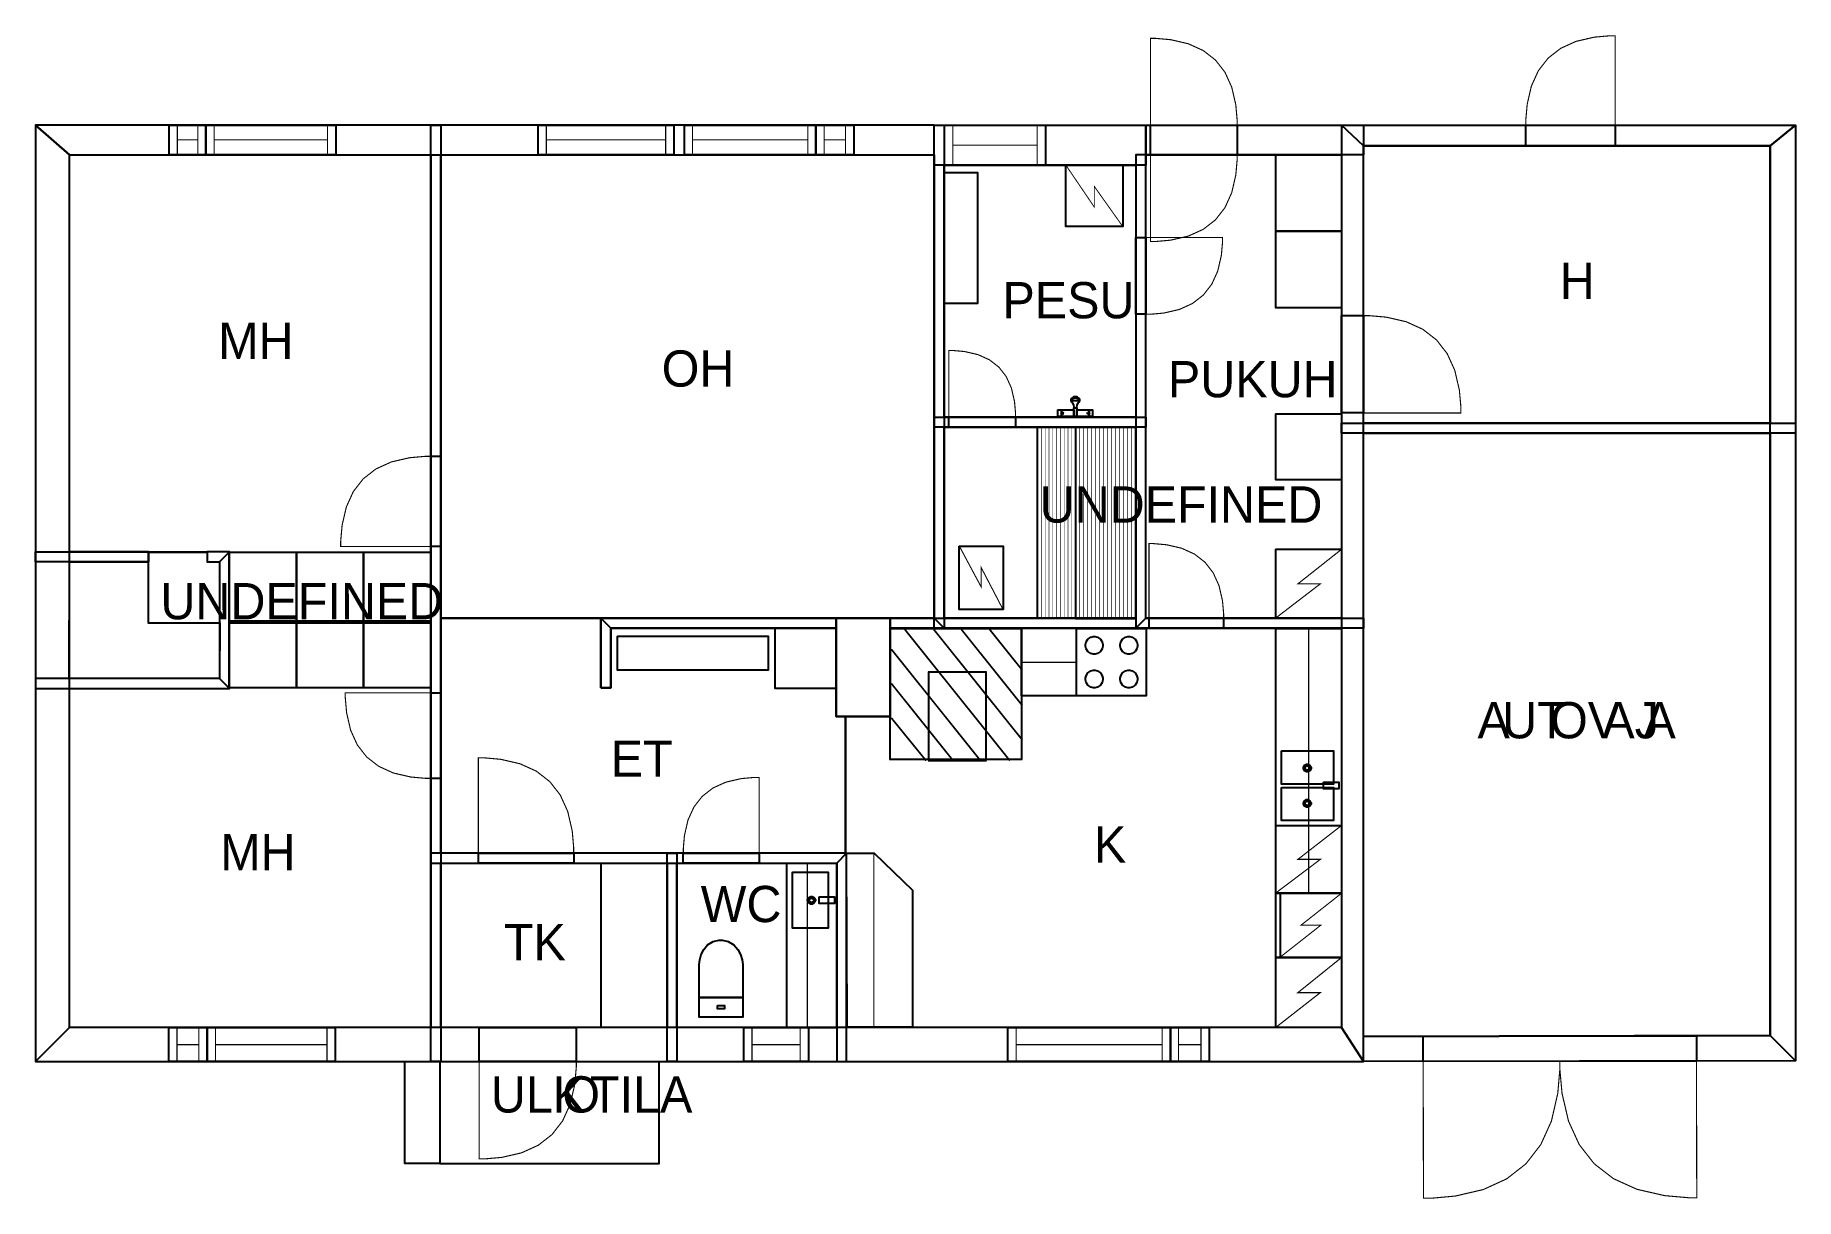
# Model space of a CAD drawing. Extents: x 3 to 19.7, y 0 to 11.
import ezdxf

# ---------------------------------------------------------------- set-up
doc = ezdxf.new("R2010")
doc.units = 0
doc.layers.get('0').update_dxf_attribs({"linetype": 'CONTINUOUS'})

msp = doc.modelspace()

# ---------------------------------------------------------------- texts
at = {"color": 0}
for s, p in [('H', (17.4739, 8.53257)), ('PESU', (12.1895, 8.34835)), ('MH', (4.75265, 7.964)), ('OH', (8.958, 7.70079)), ('PUKUH', (13.7582, 7.59964)), ('UNDEFINED', (12.542, 6.41137)), ('UNDEFINED', (4.20493, 5.49511)), ('A', (16.694, 4.36639)), ('UT', (16.9272, 4.36639)), ('OV', (17.3824, 4.36639)), ('AJ', (17.8776, 4.36639)), ('A', (18.2674, 4.36639)), ('ET', (8.47493, 4.00207)), ('K', (13.0566, 3.1879)), ('MH', (4.77181, 3.11453)), ('WC', (9.32778, 2.62403)), ('TK', (7.46164, 2.26235)), ('ULK', (7.33821, 0.81888)), ('O', (8.01582, 0.81888)), ('TILA', (8.27813, 0.81888))]:
    msp.add_text(s, height=0.34375, dxfattribs=at).set_placement(p)

# ---------------------------------------------------------------- linework, layer by layer
at = {"color": 0}
for points, const_width in [([(17.1519, 10.1802), (17.1519, 10.2298), (17.1651, 10.3788), (17.2049, 10.5508), (17.2711, 10.6963), (17.3637, 10.8154), (17.4828, 10.908), (17.6283, 10.9742), (17.8004, 11.0139), (17.9493, 11.0271), (17.999, 11.0271), (17.999, 10.1802), (17.1519, 10.1802)], 0.01042), ([(14.4147, 10.1802), (14.4147, 10.2284), (14.4019, 10.3729), (14.3633, 10.54), (14.2992, 10.6814), (14.2092, 10.797), (14.0935, 10.8869), (13.9521, 10.9512), (13.7851, 10.9898), (13.6406, 11.0026), (13.5924, 11.0026), (13.5924, 10.1802), (14.4147, 10.1802)], 0.01042), ([(4.28678, 10.1802), (4.63699, 10.1802), (4.63699, 9.89893), (4.28678, 9.89893), (4.28678, 10.1802)], 0.01042), ([(4.28678, 10.1802), (4.63699, 10.1802), (4.63699, 9.89893), (4.28678, 9.89893), (4.28678, 10.1802)], 0.01042), ([(4.63699, 10.1802), (5.86822, 10.1802), (5.86822, 9.89893), (4.63699, 9.89893), (4.63699, 10.1802)], 0.01042), ([(4.63699, 10.1802), (5.86822, 10.1802), (5.86822, 9.89893), (4.63699, 9.89893), (4.63699, 10.1802)], 0.01042), ([(7.78635, 10.1802), (9.07406, 10.1802), (9.07406, 9.89893), (7.78635, 9.89893), (7.78635, 10.1802)], 0.01042), ([(7.78635, 10.1802), (9.07406, 10.1802), (9.07406, 9.89893), (7.78635, 9.89893), (7.78635, 10.1802)], 0.01042), ([(9.17279, 10.1802), (10.4212, 10.1802), (10.4212, 9.89893), (9.17279, 9.89893), (9.17279, 10.1802)], 0.01042), ([(9.17279, 10.1802), (10.4212, 10.1802), (10.4212, 9.89893), (9.17279, 9.89893), (9.17279, 10.1802)], 0.01042), ([(10.4212, 10.1802), (10.7788, 10.1802), (10.7788, 9.89893), (10.4212, 9.89893), (10.4212, 10.1802)], 0.01042), ([(10.4212, 10.1802), (10.7788, 10.1802), (10.7788, 9.89893), (10.4212, 9.89893), (10.4212, 10.1802)], 0.01042), ([(11.6406, 10.1802), (12.5976, 10.1802), (12.5976, 9.8004), (11.6406, 9.8004), (11.6406, 10.1802)], 0.01042), ([(11.6406, 10.1802), (12.5976, 10.1802), (12.5976, 9.8004), (11.6406, 9.8004), (11.6406, 10.1802)], 0.01042), ([(13.5924, 10.1802), (14.4147, 10.1802), (14.4147, 9.89893), (13.5924, 9.89893), (13.5924, 10.1802)], 0.01042), ([(13.5924, 10.1802), (14.4147, 10.1802), (14.4147, 9.89893), (13.5924, 9.89893), (13.5924, 10.1802)], 0.01042), ([(17.1519, 10.1802), (17.999, 10.1802), (17.999, 9.98226), (17.1519, 9.98226), (17.1519, 10.1802)], 0.01042), ([(17.1519, 10.1802), (17.999, 10.1802), (17.999, 9.98226), (17.1519, 9.98226), (17.1519, 10.1802)], 0.01042), ([(11.5422, 10.1802), (3.0204, 10.1802), (3.34332, 9.89893), (11.5422, 9.89893), (11.5422, 10.1802)], 0.00208), ([(3.0204, 10.1802), (3.0204, 1.30132), (3.34332, 1.62424), (3.34332, 9.89893), (3.0204, 10.1802)], 0.00208), ([(6.76888, 10.1802), (6.86263, 10.1802), (6.86263, 1.30132), (6.76888, 1.30132), (6.76888, 10.1802)], 0.00208), ([(11.5422, 10.1802), (13.5474, 10.1802), (13.5474, 9.8004), (11.5422, 9.8004), (11.5422, 10.1802)], 0.00208), ([(11.5422, 5.50526), (11.5422, 10.1802), (11.636, 10.1802), (11.636, 5.41151), (11.5422, 5.50526)], 0.00208), ([(13.5474, 10.1802), (15.6136, 10.1802), (15.6136, 9.89893), (13.5474, 9.89893), (13.5474, 10.1802)], 0.00208), ([(15.4057, 10.1802), (19.709, 10.1802), (19.4694, 9.98226), (15.6136, 9.98226), (15.4057, 10.1802)], 0.00208), ([(15.6136, 1.30132), (15.6136, 9.98226), (15.4057, 10.1802), (15.4057, 1.62424), (15.6136, 1.30132)], 0.00208), ([(19.709, 10.1802), (19.709, 1.3087), (19.4694, 1.5479), (19.4694, 9.98226), (19.709, 10.1802)], 0.00208), ([(13.5474, 5.50526), (13.5474, 9.89893), (13.4537, 9.89893), (13.4537, 5.41151), (13.5474, 5.50526)], 0.00208), ([(14.4147, 9.89893), (14.4147, 9.85075), (14.4019, 9.70622), (14.3633, 9.53917), (14.2992, 9.39779), (14.2092, 9.28217), (14.0935, 9.19222), (13.9521, 9.12799), (13.7851, 9.08942), (13.6406, 9.07656), (13.5924, 9.07656), (13.5924, 9.89893), (14.4147, 9.89893)], 0.01042), ([(14.7807, 9.89899), (14.7807, 9.17393), (15.4057, 9.17393), (15.4057, 9.89899), (14.7807, 9.89899)], 0.01042), ([(11.6374, 9.73112), (11.6374, 8.4879), (11.9539, 8.4879), (11.9539, 9.73112), (11.6374, 9.73112)], 0.01042), ([(12.7912, 9.79958), (13.33, 9.79958), (13.33, 9.21875), (12.7912, 9.21875), (12.7912, 9.79958)], 0.00898), ([(13.4537, 9.11567), (13.5474, 9.11567), (13.5474, 8.38672), (13.4537, 8.38672), (13.4537, 9.11567)], 0.01042), ([(13.4537, 9.11567), (13.5474, 9.11567), (13.5474, 8.38672), (13.4537, 8.38672), (13.4537, 9.11567)], 0.01042), ([(13.5474, 8.38672), (13.5901, 8.38672), (13.7182, 8.39811), (13.8663, 8.43229), (13.9915, 8.48926), (14.094, 8.56901), (14.1739, 8.6715), (14.2308, 8.79676), (14.265, 8.94488), (14.2764, 9.07297), (14.2764, 9.11567), (13.5474, 9.11567), (13.5474, 8.38672)], 0.01042), ([(14.7807, 9.17399), (14.7807, 8.449), (15.4057, 8.449), (15.4057, 9.17399), (14.7807, 9.17399)], 0.01042), ([(15.4057, 8.37369), (15.6136, 8.37369), (15.6136, 7.45101), (15.4057, 7.45101), (15.4057, 8.37369)], 0.01042), ([(15.4057, 8.37369), (15.6136, 8.37369), (15.6136, 7.45101), (15.4057, 7.45101), (15.4057, 8.37369)], 0.01042), ([(15.6136, 8.37369), (15.6676, 8.37369), (15.8299, 8.35932), (16.0174, 8.31608), (16.1758, 8.24397), (16.3057, 8.14307), (16.4065, 8.01329), (16.4786, 7.85471), (16.5219, 7.66732), (16.5364, 7.5051), (16.5364, 7.45101), (15.6136, 7.45101), (15.6136, 8.37369)], 0.01042), ([(12.3135, 7.41129), (12.3135, 7.44835), (12.3036, 7.55951), (12.274, 7.68793), (12.2246, 7.7966), (12.1555, 7.88547), (12.0666, 7.95464), (11.9579, 8.00401), (11.8295, 8.03364), (11.7184, 8.04351), (11.6814, 8.04351), (11.6814, 7.41129), (12.3135, 7.41129)], 0.01042), ([(11.5422, 7.41129), (13.5474, 7.41129), (13.5474, 7.31754), (11.5422, 7.31754), (11.5422, 7.41129)], 0.00208), ([(11.6814, 7.41129), (12.3135, 7.41129), (12.3135, 7.31754), (11.6814, 7.31754), (11.6814, 7.41129)], 0.01042), ([(11.6814, 7.41129), (12.3135, 7.41129), (12.3135, 7.31754), (11.6814, 7.31754), (11.6814, 7.41129)], 0.01042), ([(12.7153, 7.48004), (12.7507, 7.48004), (12.7507, 7.4165), (12.7153, 7.4165), (12.7153, 7.48004)], 0.01042), ([(12.7507, 7.44879), (12.7539, 7.4476), (12.7636, 7.44374), (12.7663, 7.44254), (12.7663, 7.44254), (12.7663, 7.44401), (12.7663, 7.44829), (12.7663, 7.45258), (12.7663, 7.454), (12.7663, 7.454), (12.7639, 7.45335), (12.754, 7.44997), (12.7507, 7.44879)], 0.01042), ([(12.7497, 7.48004), (12.8664, 7.48004), (12.8664, 7.4165), (12.7497, 7.4165), (12.7497, 7.48004)], 0.01042), ([(12.8945, 7.4165), (12.8664, 7.4165), (12.8664, 7.49983), (12.8734, 7.49983), (12.8892, 7.49983), (12.8945, 7.49983), (12.8945, 7.479), (12.8945, 7.43212), (12.8945, 7.4165)], 0.01042), ([(12.8945, 7.48004), (13.0111, 7.48004), (13.0111, 7.4165), (12.8945, 7.4165), (12.8945, 7.48004)], 0.01042), ([(13.0111, 7.44879), (13.0079, 7.4476), (12.9982, 7.44374), (12.9955, 7.44254), (12.9955, 7.44254), (12.9955, 7.44401), (12.9955, 7.44829), (12.9955, 7.45258), (12.9955, 7.454), (12.9955, 7.454), (12.9978, 7.45335), (13.0078, 7.44997), (13.0111, 7.44879)], 0.01042), ([(13.0111, 7.48004), (13.0445, 7.48004), (13.0445, 7.4165), (13.0111, 7.4165), (13.0111, 7.48004)], 0.01042), ([(14.7801, 7.44314), (14.7801, 6.81814), (15.4051, 6.81814), (15.4051, 7.44314), (14.7801, 7.44314)], 0.01042), ([(15.4057, 7.35286), (19.709, 7.35286), (19.709, 7.25911), (15.4057, 7.25911), (15.4057, 7.35286)], 0.00208), ([(12.5221, 7.31754), (12.5221, 5.50168), (12.8833, 5.50168), (12.8833, 7.31754), (12.5221, 7.31754)], 0.01042), ([(12.8839, 7.31754), (12.8839, 5.50054), (13.4523, 5.50054), (13.4523, 7.31754), (12.8839, 7.31754)], 0.01042), ([(6.76888, 7.04025), (6.71875, 7.04025), (6.56853, 7.02692), (6.39497, 6.98687), (6.24804, 6.92014), (6.12788, 6.82667), (6.0344, 6.70649), (5.96767, 6.55963), (5.92763, 6.38601), (5.91428, 6.23579), (5.91428, 6.18571), (6.76888, 6.18571), (6.76888, 7.04025)], 0.01042), ([(6.76888, 7.04025), (6.86263, 7.04025), (6.86263, 6.18571), (6.76888, 6.18571), (6.76888, 7.04025)], 0.01042), ([(6.76888, 7.04025), (6.86263, 7.04025), (6.86263, 6.18571), (6.76888, 6.18571), (6.76888, 7.04025)], 0.01042), ([(11.7799, 6.18924), (11.7799, 5.58637), (12.1955, 5.58637), (12.1955, 6.18924), (11.7799, 6.18924)], 0.01005), ([(14.2867, 5.50526), (14.2867, 5.54676), (14.2756, 5.67111), (14.2425, 5.81478), (14.1872, 5.93636), (14.1099, 6.03586), (14.0103, 6.11322), (13.8887, 6.16851), (13.7451, 6.20167), (13.6207, 6.21268), (13.5793, 6.21268), (13.5793, 5.50526), (14.2867, 5.50526)], 0.01042), ([(3.0204, 6.13363), (4.09136, 6.13363), (4.09136, 6.03988), (3.0204, 6.03988), (3.0204, 6.13363)], 0.00208), ([(3.34136, 6.03787), (4.08751, 6.03982), (4.08751, 5.46067), (4.76671, 5.46067), (4.7646, 4.93317), (3.33974, 4.93317), (3.34136, 6.03787)], 0.01042), ([(4.85835, 6.13363), (4.64665, 6.13363), (4.64665, 6.03988), (4.7646, 6.03988), (4.85835, 6.13363)], 0.00208), ([(4.85835, 4.83946), (4.85835, 6.13363), (4.7646, 6.03988), (4.7646, 4.93321), (4.85835, 4.83946)], 0.00208), ([(4.85829, 6.12993), (5.49507, 6.12993), (5.49507, 5.46397), (4.85829, 5.46397), (4.85829, 6.12993)], 0.01042), ([(5.49511, 6.12993), (6.13189, 6.12993), (6.13189, 5.46397), (5.49511, 5.46397), (5.49511, 6.12993)], 0.01042), ([(6.13189, 6.12993), (6.76867, 6.12993), (6.76867, 5.46397), (6.13189, 5.46397), (6.13189, 6.12993)], 0.01042), ([(14.7801, 6.15881), (14.7801, 5.50521), (15.4051, 5.50521), (15.4051, 6.15881), (14.7801, 6.15881)], 0.01089), ([(13.5793, 5.50526), (14.2867, 5.50526), (14.2867, 5.41151), (13.5793, 5.41151), (13.5793, 5.50526)], 0.01042), ([(13.5793, 5.50526), (14.2867, 5.50526), (14.2867, 5.41151), (13.5793, 5.41151), (13.5793, 5.50526)], 0.01042), ([(4.85829, 5.46203), (5.49507, 5.46203), (5.49507, 4.84478), (4.85829, 4.84478), (4.85829, 5.46203)], 0.01042), ([(5.49511, 5.46203), (6.13189, 5.46203), (6.13189, 4.84478), (5.49511, 4.84478), (5.49511, 5.46203)], 0.01042), ([(6.13189, 5.46203), (6.76867, 5.46203), (6.76867, 4.84478), (6.13189, 4.84478), (6.13189, 5.46203)], 0.01042), ([(8.38157, 5.50526), (10.6139, 5.50526), (10.6139, 5.41151), (8.47532, 5.41151), (8.38157, 5.50526)], 0.00208), ([(8.38157, 4.84674), (8.38157, 5.50526), (8.47532, 5.41151), (8.47532, 4.84674), (8.38157, 4.84674)], 0.00208), ([(10.0339, 5.41097), (10.6139, 5.41097), (10.6139, 4.83806), (10.0339, 4.83806), (10.0339, 5.41097)], 0.01042), ([(10.6139, 5.50526), (11.125, 5.50526), (11.125, 4.57362), (10.6139, 4.57362), (10.6139, 5.50526)], 0.00208), ([(11.1251, 5.40924), (12.3701, 5.40924), (12.3701, 4.16536), (11.1251, 4.16536), (11.1251, 5.40924)], 0.0166), ([(11.125, 5.50526), (11.5422, 5.50526), (11.636, 5.41151), (11.125, 5.41151), (11.125, 5.50526)], 0.00208), ([(11.5422, 5.50526), (13.4537, 5.50526), (13.4537, 5.41151), (11.5422, 5.41151), (11.5422, 5.50526)], 0.00208), ([(12.37, 5.41064), (13.553, 5.41064), (13.553, 4.76828), (12.37, 4.76828), (12.37, 5.41064)], 0.01042), ([(12.37, 5.41064), (12.8937, 5.41064), (12.8937, 5.08703), (12.37, 5.08703), (12.37, 5.41064)], 0.01042), ([(12.8921, 5.40913), (13.5519, 5.40913), (13.5519, 4.7685), (12.8921, 4.7685), (12.8921, 5.40913)], 0.01042), ([(13.5474, 5.50526), (15.6136, 5.50526), (15.6136, 5.41151), (13.4537, 5.41151), (13.5474, 5.50526)], 0.00208), ([(14.7807, 5.40858), (14.7807, 2.89887), (15.4057, 2.89887), (15.4057, 5.40858), (14.7807, 5.40858)], 0.01042), ([(15.0932, 5.41146), (15.0932, 2.89681), (15.4057, 2.89681), (15.4057, 5.41146), (15.0932, 5.41146)], 0.01042), ([(8.53976, 5.3349), (9.96744, 5.3349), (9.96744, 5.01303), (8.53976, 5.01303), (8.53976, 5.3349)], 0.01042), ([(13.1423, 5.2475), (13.1423, 5.23942), (13.1357, 5.21506), (13.1179, 5.18858), (13.0914, 5.17074), (13.0671, 5.16417), (13.059, 5.16417), (13.0508, 5.16417), (13.0265, 5.17074), (13.0001, 5.18858), (12.9822, 5.21506), (12.9756, 5.23942), (12.9756, 5.2475), (12.9756, 5.25564), (12.9822, 5.27994), (13.0001, 5.30643), (13.0265, 5.32433), (13.0508, 5.33083), (13.059, 5.33083), (13.0671, 5.33083), (13.0914, 5.32433), (13.1179, 5.30643), (13.1357, 5.27994), (13.1423, 5.25564), (13.1423, 5.2475)], 0.01042), ([(13.4709, 5.2475), (13.4709, 5.23942), (13.4643, 5.21506), (13.4465, 5.18858), (13.42, 5.17074), (13.3956, 5.16417), (13.3875, 5.16417), (13.3794, 5.16417), (13.3551, 5.17074), (13.3286, 5.18858), (13.3107, 5.21506), (13.3042, 5.23942), (13.3042, 5.2475), (13.3042, 5.25564), (13.3107, 5.27994), (13.3286, 5.30643), (13.3551, 5.32433), (13.3794, 5.33083), (13.3875, 5.33083), (13.3956, 5.33083), (13.42, 5.32433), (13.4465, 5.30643), (13.4643, 5.27994), (13.4709, 5.25564), (13.4709, 5.2475)], 0.01042), ([(13.1423, 4.92817), (13.1423, 4.92008), (13.1357, 4.89578), (13.1179, 4.86925), (13.0914, 4.8514), (13.0671, 4.84483), (13.059, 4.84483), (13.0508, 4.84483), (13.0265, 4.8514), (13.0001, 4.86925), (12.9822, 4.89578), (12.9756, 4.92008), (12.9756, 4.92817), (12.9756, 4.93631), (12.9822, 4.96061), (13.0001, 4.98708), (13.0265, 5.00499), (13.0508, 5.0115), (13.059, 5.0115), (13.0671, 5.0115), (13.0914, 5.00499), (13.1179, 4.98708), (13.1357, 4.96061), (13.1423, 4.93631), (13.1423, 4.92817)], 0.01042), ([(13.4709, 4.92817), (13.4709, 4.92008), (13.4643, 4.89578), (13.4465, 4.86925), (13.42, 4.8514), (13.3956, 4.84483), (13.3875, 4.84483), (13.3794, 4.84483), (13.3551, 4.8514), (13.3286, 4.86925), (13.3107, 4.89578), (13.3042, 4.92008), (13.3042, 4.92817), (13.3042, 4.93631), (13.3107, 4.96061), (13.3286, 4.98708), (13.3551, 5.00499), (13.3794, 5.0115), (13.3875, 5.0115), (13.3956, 5.0115), (13.42, 5.00499), (13.4465, 4.98708), (13.4643, 4.96061), (13.4709, 4.93631), (13.4709, 4.92817)], 0.01042), ([(3.0204, 4.83946), (4.85835, 4.83946), (4.7646, 4.93321), (3.0204, 4.93321), (3.0204, 4.83946)], 0.00208), ([(11.4911, 4.99625), (12.0318, 4.99625), (12.0318, 4.155), (11.4911, 4.155), (11.4911, 4.99625)], 0.0166), ([(6.76888, 3.98714), (6.72131, 3.98714), (6.57872, 3.99983), (6.41401, 4.03787), (6.27458, 4.10124), (6.16054, 4.18994), (6.07183, 4.30399), (6.00846, 4.44336), (5.97043, 4.60813), (5.95779, 4.75071), (5.95779, 4.79818), (6.76888, 4.79818), (6.76888, 3.98714)], 0.01042), ([(6.76888, 4.79829), (6.86263, 4.79829), (6.86263, 3.98714), (6.76888, 3.98714), (6.76888, 4.79829)], 0.01042), ([(6.76888, 4.79829), (6.86263, 4.79829), (6.86263, 3.98714), (6.76888, 3.98714), (6.76888, 4.79829)], 0.01042), ([(8.12375, 3.27767), (8.12375, 3.33068), (8.1096, 3.48958), (8.06722, 3.67329), (7.99658, 3.82867), (7.89768, 3.95583), (7.77051, 4.05474), (7.61513, 4.12538), (7.43147, 4.16775), (7.27251, 4.18186), (7.21957, 4.18186), (7.21957, 3.27767), (8.12375, 3.27767)], 0.01042), ([(14.8361, 4.24724), (14.8361, 3.93349), (15.3289, 3.93349), (15.3289, 4.24724), (14.8361, 4.24724)], 0.01042), ([(15.0793, 4.04893), (15.0728, 4.04893), (15.0535, 4.05963), (15.0428, 4.079), (15.0428, 4.08539), (15.0428, 4.09185), (15.0535, 4.11122), (15.0728, 4.12185), (15.0793, 4.12185), (15.0857, 4.12185), (15.105, 4.11122), (15.1157, 4.09185), (15.1157, 4.08539), (15.1157, 4.079), (15.105, 4.05963), (15.0857, 4.04893), (15.0793, 4.04893)], 0.00833), ([(15.0793, 4.06456), (15.0756, 4.06456), (15.0644, 4.07069), (15.0585, 4.08176), (15.0585, 4.08539), (15.0585, 4.08908), (15.0644, 4.10015), (15.0756, 4.10622), (15.0793, 4.10622), (15.0829, 4.10622), (15.094, 4.10015), (15.1001, 4.08908), (15.1001, 4.08539), (15.1001, 4.08176), (15.094, 4.07069), (15.0829, 4.06456), (15.0793, 4.06456)], 0.00833), ([(9.16282, 3.27767), (9.16282, 3.31982), (9.17399, 3.44613), (9.20768, 3.59207), (9.26383, 3.71556), (9.34244, 3.81662), (9.44347, 3.89518), (9.56694, 3.95133), (9.71294, 3.98503), (9.83925, 3.99621), (9.88135, 3.99621), (9.88135, 3.27767), (9.16282, 3.27767)], 0.01042), ([(14.835, 3.90033), (14.835, 3.58649), (15.3279, 3.58649), (15.3279, 3.90033), (14.835, 3.90033)], 0.01042), ([(15.2329, 3.94993), (15.2329, 3.88743), (15.3788, 3.88743), (15.3788, 3.94993), (15.2329, 3.94993)], 0.01042), ([(15.0793, 3.71306), (15.0728, 3.71306), (15.0535, 3.72374), (15.0428, 3.74311), (15.0428, 3.74951), (15.0428, 3.75597), (15.0535, 3.77533), (15.0728, 3.78597), (15.0793, 3.78597), (15.0857, 3.78597), (15.105, 3.77533), (15.1157, 3.75597), (15.1157, 3.74951), (15.1157, 3.74311), (15.105, 3.72374), (15.0857, 3.71306), (15.0793, 3.71306)], 0.00833), ([(15.0793, 3.72868), (15.0756, 3.72868), (15.0644, 3.73481), (15.0585, 3.74588), (15.0585, 3.74951), (15.0585, 3.75319), (15.0644, 3.76426), (15.0756, 3.77035), (15.0793, 3.77035), (15.0829, 3.77035), (15.094, 3.76426), (15.1001, 3.75319), (15.1001, 3.74951), (15.1001, 3.74588), (15.094, 3.73481), (15.0829, 3.72868), (15.0793, 3.72868)], 0.00833), ([(14.7807, 3.54139), (14.7807, 2.89882), (15.4057, 2.89882), (15.4057, 3.54139), (14.7807, 3.54139)], 0.01071), ([(6.76888, 3.18392), (10.6182, 3.18392), (10.712, 3.27767), (6.76888, 3.27767), (6.76888, 3.18392)], 0.00208), ([(7.21957, 3.27767), (8.12375, 3.27767), (8.12375, 3.18392), (7.21957, 3.18392), (7.21957, 3.27767)], 0.01042), ([(7.21957, 3.27767), (8.12375, 3.27767), (8.12375, 3.18392), (7.21957, 3.18392), (7.21957, 3.27767)], 0.01042), ([(8.38292, 3.18294), (8.38292, 1.62418), (9.00792, 1.62418), (9.00792, 3.18294), (8.38292, 3.18294)], 0.01042), ([(9.00906, 3.27767), (9.10281, 3.27767), (9.10281, 1.30132), (9.00906, 1.30132), (9.00906, 3.27767)], 0.00208), ([(9.16282, 3.27767), (9.88135, 3.27767), (9.88135, 3.18392), (9.16282, 3.18392), (9.16282, 3.27767)], 0.01042), ([(9.16282, 3.27767), (9.88135, 3.27767), (9.88135, 3.18392), (9.16282, 3.18392), (9.16282, 3.27767)], 0.01042), ([(10.1461, 3.18397), (10.1461, 1.62272), (10.6168, 1.62272), (10.6168, 3.18397), (10.1461, 3.18397)], 0.01042), ([(10.3388, 3.18397), (10.3388, 1.6225), (10.6165, 1.6225), (10.6165, 3.18397), (10.3388, 3.18397)], 0.01042), ([(10.6182, 3.18392), (10.6182, 1.30132), (10.712, 1.30132), (10.712, 3.27767), (10.6182, 3.18392)], 0.00208), ([(10.712, 3.27772), (10.9721, 3.27772), (11.3358, 2.92606), (11.3358, 1.6275), (10.7171, 1.6275), (10.712, 3.27772)], 0.01042), ([(10.7137, 3.27772), (10.7137, 1.62825), (10.9699, 1.62825), (10.9699, 3.27772), (10.7137, 3.27772)], 0.01042), ([(10.1971, 3.09674), (10.1971, 2.56619), (10.5373, 2.56619), (10.5373, 3.09674), (10.1971, 3.09674)], 0.01042), ([(10.3785, 2.79497), (10.3721, 2.79497), (10.3527, 2.80567), (10.3421, 2.82503), (10.3421, 2.83143), (10.3421, 2.83789), (10.3527, 2.85726), (10.3721, 2.86789), (10.3785, 2.86789), (10.3849, 2.86789), (10.4043, 2.85726), (10.415, 2.83789), (10.415, 2.83143), (10.415, 2.82503), (10.4043, 2.80567), (10.3849, 2.79497), (10.3785, 2.79497)], 0.00833), ([(10.3785, 2.8106), (10.3748, 2.8106), (10.3638, 2.81674), (10.3577, 2.82781), (10.3577, 2.83143), (10.3577, 2.83512), (10.3638, 2.84619), (10.3748, 2.85226), (10.3785, 2.85226), (10.3822, 2.85226), (10.3932, 2.84619), (10.3994, 2.83512), (10.3994, 2.83143), (10.3994, 2.82781), (10.3932, 2.81674), (10.3822, 2.8106), (10.3785, 2.8106)], 0.00833), ([(10.4522, 2.86328), (10.4522, 2.80078), (10.598, 2.80078), (10.598, 2.86328), (10.4522, 2.86328)], 0.01042), ([(14.7807, 2.89887), (14.7807, 2.28933), (15.4057, 2.28933), (15.4057, 2.89887), (14.7807, 2.89887)], 0.01016), ([(14.7807, 2.89887), (14.7807, 2.28933), (14.8224, 2.28933), (14.8224, 2.89887), (14.7807, 2.89887)], 0.01016), ([(9.31218, 2.17893), (9.31218, 2.17893), (9.31207, 2.19069), (9.31369, 2.22168), (9.31982, 2.26551), (9.33322, 2.31575), (9.35678, 2.366), (9.39324, 2.40983), (9.44542, 2.44081), (9.49849, 2.45253), (9.51617, 2.45253), (9.53444, 2.45253), (9.58931, 2.44081), (9.64333, 2.40983), (9.68115, 2.366), (9.70562, 2.31575), (9.71962, 2.26551), (9.72601, 2.22168), (9.72775, 2.19069), (9.72771, 2.17893), (9.72771, 2.17893), (9.72874, 1.91064), (9.31218, 1.91064), (9.31218, 2.17893)], 0.01042), ([(14.7804, 2.28933), (14.7804, 1.62418), (15.4054, 1.62418), (15.4054, 2.28933), (14.7804, 2.28933)], 0.01109), ([(9.31218, 1.91064), (9.72868, 1.91064), (9.72868, 1.72336), (9.31218, 1.72336), (9.31218, 1.91064)], 0.01042), ([(9.48731, 1.83279), (9.55354, 1.83279), (9.55354, 1.80122), (9.48731, 1.80122), (9.48731, 1.83279)], 0.01042), ([(3.0204, 1.30132), (15.6136, 1.30132), (15.4057, 1.62424), (3.34332, 1.62424), (3.0204, 1.30132)], 0.00208), ([(4.28407, 1.62424), (4.64789, 1.62424), (4.64789, 1.30132), (4.28407, 1.30132), (4.28407, 1.62424)], 0.01042), ([(4.28407, 1.62424), (4.64789, 1.62424), (4.64789, 1.30132), (4.28407, 1.30132), (4.28407, 1.62424)], 0.01042), ([(4.64789, 1.62424), (5.8629, 1.62424), (5.8629, 1.30132), (4.64789, 1.30132), (4.64789, 1.62424)], 0.01042), ([(4.64789, 1.62424), (5.8629, 1.62424), (5.8629, 1.30132), (4.64789, 1.30132), (4.64789, 1.62424)], 0.01042), ([(7.22646, 1.62424), (8.14822, 1.62424), (8.14822, 1.30132), (7.22646, 1.30132), (7.22646, 1.62424)], 0.01042), ([(7.22646, 1.62424), (8.14822, 1.62424), (8.14822, 1.30132), (7.22646, 1.30132), (7.22646, 1.62424)], 0.01042), ([(9.73654, 1.62424), (10.3501, 1.62424), (10.3501, 1.30132), (9.73654, 1.30132), (9.73654, 1.62424)], 0.01042), ([(9.73654, 1.62424), (10.3501, 1.62424), (10.3501, 1.30132), (9.73654, 1.30132), (9.73654, 1.62424)], 0.01042), ([(12.2404, 1.62424), (13.7815, 1.62424), (13.7815, 1.30132), (12.2404, 1.30132), (12.2404, 1.62424)], 0.01042), ([(12.2404, 1.62424), (13.7815, 1.62424), (13.7815, 1.30132), (12.2404, 1.30132), (12.2404, 1.62424)], 0.01042), ([(13.7815, 1.62424), (14.1503, 1.62424), (14.1503, 1.30132), (13.7815, 1.30132), (13.7815, 1.62424)], 0.01042), ([(13.7815, 1.62424), (14.1503, 1.62424), (14.1503, 1.30132), (13.7815, 1.30132), (13.7815, 1.62424)], 0.01042), ([(19.709, 1.3087), (15.6136, 1.30132), (15.6132, 1.5409), (19.4694, 1.5479), (19.709, 1.3087)], 0.00208), ([(18.7704, 1.30707), (16.1789, 1.30225), (16.1785, 1.54183), (18.77, 1.54665), (18.7704, 1.30707)], 0.01042), ([(18.7704, 1.30707), (16.1789, 1.30225), (16.1785, 1.54183), (18.77, 1.54665), (18.7704, 1.30707)], 0.01042), ([(6.52251, 1.30132), (6.85585, 1.30132), (6.85585, 0.33653), (6.52251, 0.33653), (6.52251, 1.30132)], 0.00208), ([(6.85585, 1.30132), (6.85585, 0.33653), (8.93446, 0.33653), (8.93446, 1.29915), (6.85585, 1.30132)], 0.00208), ([(8.14822, 1.30132), (8.14822, 1.24734), (8.13379, 1.08529), (8.0906, 0.898), (8.01856, 0.73958), (7.91775, 0.60992), (7.78808, 0.50911), (7.62967, 0.43707), (7.44239, 0.39388), (7.28033, 0.37945), (7.22635, 0.37945), (7.22635, 1.30132), (8.14822, 1.30132)], 0.01042), ([(17.4747, 1.30463), (17.4747, 1.22873), (17.455, 1.00092), (17.3947, 0.73763), (17.2939, 0.51476), (17.1525, 0.33225), (16.9706, 0.19021), (16.7481, 0.0886), (16.4849, 0.02734), (16.2572, 0.00667), (16.1813, 0.00651), (16.1789, 1.30225), (17.4747, 1.30463)], 0.01042), ([(17.4747, 1.30463), (17.4747, 1.22873), (17.4954, 1.00103), (17.5567, 0.7379), (17.6583, 0.51541), (17.8004, 0.33344), (17.9829, 0.19206), (18.2057, 0.09125), (18.469, 0.03098), (18.6968, 0.01112), (18.7728, 0.01123), (18.7704, 1.30697), (17.4747, 1.30463)], 0.01042)]:
    msp.add_lwpolyline(points, close=True, dxfattribs=dict(at, const_width=const_width))
for points, const_width in [([(4.36486, 10.1802), (4.36486, 9.89899)], 0.01042), ([(4.55886, 10.1802), (4.55886, 9.89899)], 0.01042), ([(4.71511, 10.1802), (4.71511, 9.89899)], 0.01042), ([(5.79015, 10.1802), (5.79015, 9.89899)], 0.01042), ([(7.86442, 10.1802), (7.86442, 9.89899)], 0.01042), ([(8.99599, 10.1802), (8.99599, 9.89899)], 0.01042), ([(9.25092, 10.1802), (9.25092, 9.89899)], 0.01042), ([(10.343, 10.1802), (10.343, 9.89899)], 0.01042), ([(10.4993, 10.1802), (10.4993, 9.89899)], 0.01042), ([(10.7006, 10.1802), (10.7006, 9.89899)], 0.01042), ([(11.7188, 10.1802), (11.7188, 9.80035)], 0.01042), ([(12.5195, 10.1802), (12.5195, 9.80035)], 0.01042), ([(4.55886, 10.0396), (4.36486, 10.0396)], 0.01042), ([(5.79015, 10.0396), (4.71511, 10.0396)], 0.01042), ([(8.99599, 10.0396), (7.86442, 10.0396)], 0.01042), ([(10.343, 10.0396), (9.25092, 10.0396)], 0.01042), ([(10.7006, 10.0396), (10.4993, 10.0396)], 0.01042), ([(12.5195, 9.99029), (11.7188, 9.99029)], 0.01042), ([(12.7912, 9.79958), (13.0606, 9.40272), (13.0606, 9.59825), (13.33, 9.21875)], 0.00898), ([(12.8155, 9.22461), (13.3057, 9.22461)], 0.00898), ([(12.8945, 7.49983), (12.8945, 7.50618), (12.8981, 7.52513), (12.908, 7.54753), (12.9111, 7.55192), (12.9122, 7.5535), (12.9223, 7.56808), (12.9226, 7.56961), (12.9231, 7.57249), (12.9189, 7.58903), (12.9022, 7.60189), (12.8965, 7.60292), (12.8952, 7.60319), (12.8837, 7.604), (12.8799, 7.604), (12.8809, 7.604), (12.8767, 7.604), (12.8656, 7.60319), (12.8643, 7.60292), (12.8585, 7.60189), (12.8418, 7.58903), (12.8377, 7.57249), (12.8382, 7.56961), (12.8384, 7.56808), (12.8486, 7.5535), (12.8497, 7.55192), (12.8528, 7.54753), (12.8627, 7.52513), (12.8664, 7.50618), (12.8664, 7.49983)], 0.01042), ([(12.9226, 7.57064), (12.9223, 7.57118), (12.9105, 7.58138), (12.8867, 7.59044), (12.8788, 7.59044), (12.8726, 7.59022), (12.8499, 7.58094), (12.8387, 7.57118), (12.8382, 7.57064)], 0.01042), ([(12.1955, 5.58637), (11.9877, 5.98525), (11.9877, 5.80138), (11.7799, 6.18924)], 0.01005), ([(15.4051, 6.15881), (14.9906, 5.83094), (15.2031, 5.83094), (14.7801, 5.50635)], 0.01089), ([(15.4057, 3.54139), (14.9911, 3.21903), (15.2036, 3.21903), (14.7807, 2.8999)], 0.01071), ([(15.4057, 2.89887), (15.0193, 2.59407), (15.2068, 2.59407), (14.8193, 2.28933)], 0.01016), ([(15.4054, 2.28933), (14.9908, 1.95562), (15.2033, 1.95562), (14.7804, 1.62532)], 0.01109), ([(4.36214, 1.30127), (4.36214, 1.62418)], 0.01042), ([(4.56982, 1.30127), (4.56982, 1.62418)], 0.01042), ([(4.72607, 1.30127), (4.72607, 1.62418)], 0.01042), ([(5.78483, 1.30127), (5.78483, 1.62418)], 0.01042), ([(9.81467, 1.30127), (9.81467, 1.62418)], 0.01042), ([(10.272, 1.30127), (10.272, 1.62418)], 0.01042), ([(12.3185, 1.30127), (12.3185, 1.62418)], 0.01042), ([(13.7033, 1.30127), (13.7033, 1.62418)], 0.01042), ([(13.8596, 1.30127), (13.8596, 1.62418)], 0.01042), ([(14.0721, 1.30127), (14.0721, 1.62418)], 0.01042), ([(4.36214, 1.46272), (4.56982, 1.46272)], 0.01042), ([(4.72607, 1.46272), (5.78483, 1.46272)], 0.01042), ([(9.81467, 1.46272), (10.272, 1.46272)], 0.01042), ([(12.3185, 1.46272), (13.7033, 1.46272)], 0.01042), ([(13.8596, 1.46272), (14.0721, 1.46272)], 0.01042)]:
    msp.add_lwpolyline(points, dxfattribs=dict(at, const_width=const_width))
for points in [[(3.0204, 10.1802), (3.0204, 1.30132), (3.34332, 1.62424), (3.34332, 9.89893), (3.0204, 10.1802)], [(11.5422, 10.1802), (3.0204, 10.1802), (3.34332, 9.89893), (11.5422, 9.89893), (11.5422, 10.1802)], [(6.76888, 10.1802), (6.86263, 10.1802), (6.86263, 1.30132), (6.76888, 1.30132), (6.76888, 10.1802)], [(11.5422, 10.1802), (13.5474, 10.1802), (13.5474, 9.8004), (11.5422, 9.8004), (11.5422, 10.1802)], [(11.5422, 5.50526), (11.5422, 10.1802), (11.636, 10.1802), (11.636, 5.41151), (11.5422, 5.50526)], [(13.5474, 10.1802), (15.6136, 10.1802), (15.6136, 9.89893), (13.5474, 9.89893), (13.5474, 10.1802)], [(15.6136, 1.30132), (15.6136, 9.98226), (15.4057, 10.1802), (15.4057, 1.62424), (15.6136, 1.30132)], [(15.4057, 10.1802), (19.709, 10.1802), (19.4694, 9.98226), (15.6136, 9.98226), (15.4057, 10.1802)], [(19.709, 10.1802), (19.709, 1.3087), (19.4694, 1.5479), (19.4694, 9.98226), (19.709, 10.1802)], [(13.5474, 5.50526), (13.5474, 9.89893), (13.4537, 9.89893), (13.4537, 5.41151), (13.5474, 5.50526)], [(11.5422, 7.41129), (13.5474, 7.41129), (13.5474, 7.31754), (11.5422, 7.31754), (11.5422, 7.41129)], [(15.4057, 7.35286), (19.709, 7.35286), (19.709, 7.25911), (15.4057, 7.25911), (15.4057, 7.35286)], [(3.0204, 6.13363), (4.09136, 6.13363), (4.09136, 6.03988), (3.0204, 6.03988), (3.0204, 6.13363)], [(4.85835, 6.13363), (4.64665, 6.13363), (4.64665, 6.03988), (4.7646, 6.03988), (4.85835, 6.13363)], [(4.85835, 4.83946), (4.85835, 6.13363), (4.7646, 6.03988), (4.7646, 4.93321), (4.85835, 4.83946)], [(8.38157, 4.84674), (8.38157, 5.50526), (8.47532, 5.41151), (8.47532, 4.84674), (8.38157, 4.84674)], [(8.38157, 5.50526), (10.6139, 5.50526), (10.6139, 5.41151), (8.47532, 5.41151), (8.38157, 5.50526)], [(10.6139, 5.50526), (11.125, 5.50526), (11.125, 4.57362), (10.6139, 4.57362), (10.6139, 5.50526)], [(11.125, 5.50526), (11.5422, 5.50526), (11.636, 5.41151), (11.125, 5.41151), (11.125, 5.50526)], [(11.5422, 5.50526), (13.4537, 5.50526), (13.4537, 5.41151), (11.5422, 5.41151), (11.5422, 5.50526)], [(13.5474, 5.50526), (15.6136, 5.50526), (15.6136, 5.41151), (13.4537, 5.41151), (13.5474, 5.50526)], [(3.0204, 4.83946), (4.85835, 4.83946), (4.7646, 4.93321), (3.0204, 4.93321), (3.0204, 4.83946)], [(6.76888, 3.18392), (10.6182, 3.18392), (10.712, 3.27767), (6.76888, 3.27767), (6.76888, 3.18392)], [(9.00906, 3.27767), (9.10281, 3.27767), (9.10281, 1.30132), (9.00906, 1.30132), (9.00906, 3.27767)], [(10.6182, 3.18392), (10.6182, 1.30132), (10.712, 1.30132), (10.712, 3.27767), (10.6182, 3.18392)], [(3.0204, 1.30132), (15.6136, 1.30132), (15.4057, 1.62424), (3.34332, 1.62424), (3.0204, 1.30132)], [(19.709, 1.3087), (15.6136, 1.30132), (15.6132, 1.5409), (19.4694, 1.5479), (19.709, 1.3087)], [(6.52251, 1.30132), (6.85585, 1.30132), (6.85585, 0.33653), (6.52251, 0.33653), (6.52251, 1.30132)]]:
    msp.add_lwpolyline(points, close=True, dxfattribs=at)
at = {"color": 7}
for points in [[(4.28678, 10.1802), (4.63699, 10.1802), (4.63699, 9.89893), (4.28678, 9.89893), (4.28678, 10.1802)], [(4.28678, 10.1802), (4.63699, 10.1802), (4.63699, 9.89893), (4.28678, 9.89893), (4.28678, 10.1802)], [(4.63699, 10.1802), (5.86822, 10.1802), (5.86822, 9.89893), (4.63699, 9.89893), (4.63699, 10.1802)], [(4.63699, 10.1802), (5.86822, 10.1802), (5.86822, 9.89893), (4.63699, 9.89893), (4.63699, 10.1802)], [(7.78635, 10.1802), (9.07406, 10.1802), (9.07406, 9.89893), (7.78635, 9.89893), (7.78635, 10.1802)], [(7.78635, 10.1802), (9.07406, 10.1802), (9.07406, 9.89893), (7.78635, 9.89893), (7.78635, 10.1802)], [(9.17279, 10.1802), (10.4212, 10.1802), (10.4212, 9.89893), (9.17279, 9.89893), (9.17279, 10.1802)], [(9.17279, 10.1802), (10.4212, 10.1802), (10.4212, 9.89893), (9.17279, 9.89893), (9.17279, 10.1802)], [(10.4212, 10.1802), (10.7788, 10.1802), (10.7788, 9.89893), (10.4212, 9.89893), (10.4212, 10.1802)], [(10.4212, 10.1802), (10.7788, 10.1802), (10.7788, 9.89893), (10.4212, 9.89893), (10.4212, 10.1802)], [(11.6406, 10.1802), (12.5976, 10.1802), (12.5976, 9.8004), (11.6406, 9.8004), (11.6406, 10.1802)], [(11.6406, 10.1802), (12.5976, 10.1802), (12.5976, 9.8004), (11.6406, 9.8004), (11.6406, 10.1802)], [(13.5924, 10.1802), (14.4147, 10.1802), (14.4147, 9.89893), (13.5924, 9.89893), (13.5924, 10.1802)], [(13.5924, 10.1802), (14.4147, 10.1802), (14.4147, 9.89893), (13.5924, 9.89893), (13.5924, 10.1802)], [(17.1519, 10.1802), (17.999, 10.1802), (17.999, 9.98226), (17.1519, 9.98226), (17.1519, 10.1802)], [(17.1519, 10.1802), (17.999, 10.1802), (17.999, 9.98226), (17.1519, 9.98226), (17.1519, 10.1802)], [(6.76888, 5.47635), (4.85835, 5.47635), (4.85835, 6.13363), (4.64665, 6.13363), (4.64665, 6.13194), (4.09136, 6.13194), (4.09136, 6.13363), (3.34332, 6.13363), (3.34332, 9.89893), (6.76888, 9.89893), (6.76888, 5.47635)], [(6.86263, 9.89893), (11.5422, 9.89893), (11.5422, 5.50526), (6.86263, 5.50526), (6.86263, 9.89893)], [(13.5474, 9.89893), (15.4057, 9.89893), (15.4057, 5.50526), (13.5474, 5.50526), (13.5474, 9.89893)], [(14.7807, 9.89899), (15.4057, 9.89899), (15.4057, 9.17393), (14.7807, 9.17393), (14.7807, 9.89899)], [(15.6136, 9.98226), (19.4694, 9.98226), (19.4694, 7.35286), (15.6136, 7.35286), (15.6136, 9.98226)], [(11.636, 9.8004), (13.4537, 9.8004), (13.4537, 7.41129), (11.636, 7.41129), (11.636, 9.8004)], [(11.6374, 9.73112), (11.9539, 9.73112), (11.9539, 8.4879), (11.6374, 8.4879), (11.6374, 9.73112)], [(12.7912, 9.79958), (13.33, 9.79958), (13.33, 9.21875), (12.7912, 9.21875), (12.7912, 9.79958)], [(13.4537, 9.11567), (13.5474, 9.11567), (13.5474, 8.38672), (13.4537, 8.38672), (13.4537, 9.11567)], [(13.4537, 9.11567), (13.5474, 9.11567), (13.5474, 8.38672), (13.4537, 8.38672), (13.4537, 9.11567)], [(14.7807, 9.17399), (15.4057, 9.17399), (15.4057, 8.449), (14.7807, 8.449), (14.7807, 9.17399)], [(15.4057, 8.37369), (15.6136, 8.37369), (15.6136, 7.45101), (15.4057, 7.45101), (15.4057, 8.37369)], [(15.4057, 8.37369), (15.6136, 8.37369), (15.6136, 7.45101), (15.4057, 7.45101), (15.4057, 8.37369)], [(12.8945, 7.49983), (12.8945, 7.50618), (12.8981, 7.52513), (12.908, 7.54753), (12.9111, 7.55192), (12.9122, 7.5535), (12.9223, 7.56808), (12.9226, 7.56961), (12.9231, 7.57249), (12.9189, 7.58903), (12.9022, 7.60189), (12.8965, 7.60292), (12.8952, 7.60319), (12.8837, 7.604), (12.8799, 7.604), (12.8809, 7.604), (12.8767, 7.604), (12.8656, 7.60319), (12.8643, 7.60292), (12.8585, 7.60189), (12.8418, 7.58903), (12.8377, 7.57249), (12.8382, 7.56961), (12.8384, 7.56808), (12.8486, 7.5535), (12.8497, 7.55192), (12.8528, 7.54753), (12.8627, 7.52513), (12.8664, 7.50618), (12.8664, 7.49983)], [(12.9226, 7.57064), (12.9223, 7.57118), (12.9105, 7.58138), (12.8867, 7.59044), (12.8788, 7.59044), (12.8726, 7.59022), (12.8499, 7.58094), (12.8387, 7.57118), (12.8382, 7.57064)], [(11.6814, 7.41129), (12.3135, 7.41129), (12.3135, 7.31754), (11.6814, 7.31754), (11.6814, 7.41129)], [(11.6814, 7.41129), (12.3135, 7.41129), (12.3135, 7.31754), (11.6814, 7.31754), (11.6814, 7.41129)], [(12.7153, 7.48004), (12.7507, 7.48004), (12.7507, 7.4165), (12.7153, 7.4165), (12.7153, 7.48004)], [(12.7497, 7.48004), (12.8664, 7.48004), (12.8664, 7.4165), (12.7497, 7.4165), (12.7497, 7.48004)], [(12.7507, 7.44879), (12.7539, 7.4476), (12.7636, 7.44374), (12.7663, 7.44254), (12.7663, 7.44254), (12.7663, 7.44401), (12.7663, 7.44829), (12.7663, 7.45258), (12.7663, 7.454), (12.7663, 7.454), (12.7639, 7.45335), (12.754, 7.44997), (12.7507, 7.44879)], [(12.8945, 7.4165), (12.8664, 7.4165), (12.8664, 7.49983), (12.8734, 7.49983), (12.8892, 7.49983), (12.8945, 7.49983), (12.8945, 7.479), (12.8945, 7.43212), (12.8945, 7.4165)], [(12.8945, 7.48004), (13.0111, 7.48004), (13.0111, 7.4165), (12.8945, 7.4165), (12.8945, 7.48004)], [(13.0111, 7.44879), (13.0079, 7.4476), (12.9982, 7.44374), (12.9955, 7.44254), (12.9955, 7.44254), (12.9955, 7.44401), (12.9955, 7.44829), (12.9955, 7.45258), (12.9955, 7.454), (12.9955, 7.454), (12.9978, 7.45335), (13.0078, 7.44997), (13.0111, 7.44879)], [(13.0111, 7.48004), (13.0445, 7.48004), (13.0445, 7.4165), (13.0111, 7.4165), (13.0111, 7.48004)], [(14.7801, 7.44314), (15.4051, 7.44314), (15.4051, 6.81814), (14.7801, 6.81814), (14.7801, 7.44314)], [(11.636, 7.31754), (13.4537, 7.31754), (13.4537, 5.50526), (11.636, 5.50526), (11.636, 7.31754)], [(12.5221, 7.31754), (12.8833, 7.31754), (12.8833, 5.50168), (12.5221, 5.50168), (12.5221, 7.31754)], [(12.8839, 7.31754), (13.4523, 7.31754), (13.4523, 5.50054), (12.8839, 5.50054), (12.8839, 7.31754)], [(19.4694, 1.5479), (15.6136, 1.5409), (15.6136, 7.25911), (19.4694, 7.25911), (19.4694, 1.5479)], [(6.76888, 7.04025), (6.86263, 7.04025), (6.86263, 6.18571), (6.76888, 6.18571), (6.76888, 7.04025)], [(6.76888, 7.04025), (6.86263, 7.04025), (6.86263, 6.18571), (6.76888, 6.18571), (6.76888, 7.04025)], [(11.7799, 6.18924), (12.1955, 6.18924), (12.1955, 5.58637), (11.7799, 5.58637), (11.7799, 6.18924)], [(3.34136, 6.03787), (4.08751, 6.03982), (4.08751, 5.46067), (4.76671, 5.46067), (4.7646, 4.93317), (3.33974, 4.93317), (3.34136, 6.03787)], [(4.64665, 6.03988), (4.7646, 6.03988), (4.7646, 4.93321), (3.34332, 4.93321), (3.34332, 6.03988), (4.09136, 6.03988), (4.09136, 6.13194), (4.64665, 6.13194), (4.64665, 6.03988)], [(4.85829, 6.12993), (5.49507, 6.12993), (5.49507, 5.46397), (4.85829, 5.46397), (4.85829, 6.12993)], [(5.49511, 6.12993), (6.13189, 6.12993), (6.13189, 5.46397), (5.49511, 5.46397), (5.49511, 6.12993)], [(6.13189, 6.12993), (6.76867, 6.12993), (6.76867, 5.46397), (6.13189, 5.46397), (6.13189, 6.12993)], [(14.7801, 6.15881), (15.4051, 6.15881), (15.4051, 5.50521), (14.7801, 5.50521), (14.7801, 6.15881)], [(6.76888, 1.62424), (3.34332, 1.62424), (3.34332, 4.83946), (4.85835, 4.83946), (4.85835, 5.47635), (6.76888, 5.47635), (6.76888, 1.62424)], [(4.85829, 5.46203), (5.49507, 5.46203), (5.49507, 4.84478), (4.85829, 4.84478), (4.85829, 5.46203)], [(5.49511, 5.46203), (6.13189, 5.46203), (6.13189, 4.84478), (5.49511, 4.84478), (5.49511, 5.46203)], [(6.13189, 5.46203), (6.76867, 5.46203), (6.76867, 4.84478), (6.13189, 4.84478), (6.13189, 5.46203)], [(8.38157, 4.84674), (8.47532, 4.84674), (8.47532, 5.41151), (10.6139, 5.41151), (10.6139, 4.57362), (10.7012, 4.57362), (10.7012, 3.27767), (6.86263, 3.27767), (6.86263, 5.50526), (8.38157, 5.50526), (8.38157, 4.84674)], [(10.0339, 5.41097), (10.6139, 5.41097), (10.6139, 4.83806), (10.0339, 4.83806), (10.0339, 5.41097)], [(15.4057, 1.62424), (10.712, 1.62424), (10.712, 3.27767), (10.7012, 3.27767), (10.7012, 4.57362), (11.125, 4.57362), (11.125, 5.41151), (15.4057, 5.41151), (15.4057, 1.62424)], [(11.1251, 5.40924), (12.3701, 5.40924), (12.3701, 4.16536), (11.1251, 4.16536), (11.1251, 5.40924)], [(12.37, 5.41064), (13.553, 5.41064), (13.553, 4.76828), (12.37, 4.76828), (12.37, 5.41064)], [(12.8921, 5.40913), (13.5519, 5.40913), (13.5519, 4.7685), (12.8921, 4.7685), (12.8921, 5.40913)], [(13.5793, 5.50526), (14.2867, 5.50526), (14.2867, 5.41151), (13.5793, 5.41151), (13.5793, 5.50526)], [(13.5793, 5.50526), (14.2867, 5.50526), (14.2867, 5.41151), (13.5793, 5.41151), (13.5793, 5.50526)], [(14.7807, 5.40858), (15.4057, 5.40858), (15.4057, 2.89887), (14.7807, 2.89887), (14.7807, 5.40858)], [(8.53976, 5.3349), (9.96744, 5.3349), (9.96744, 5.01303), (8.53976, 5.01303), (8.53976, 5.3349)], [(13.1423, 5.2475), (13.1423, 5.23942), (13.1357, 5.21506), (13.1179, 5.18858), (13.0914, 5.17074), (13.0671, 5.16417), (13.059, 5.16417), (13.0508, 5.16417), (13.0265, 5.17074), (13.0001, 5.18858), (12.9822, 5.21506), (12.9756, 5.23942), (12.9756, 5.2475), (12.9756, 5.25564), (12.9822, 5.27994), (13.0001, 5.30643), (13.0265, 5.32433), (13.0508, 5.33083), (13.059, 5.33083), (13.0671, 5.33083), (13.0914, 5.32433), (13.1179, 5.30643), (13.1357, 5.27994), (13.1423, 5.25564), (13.1423, 5.2475)], [(13.4709, 5.2475), (13.4709, 5.23942), (13.4643, 5.21506), (13.4465, 5.18858), (13.42, 5.17074), (13.3956, 5.16417), (13.3875, 5.16417), (13.3794, 5.16417), (13.3551, 5.17074), (13.3286, 5.18858), (13.3107, 5.21506), (13.3042, 5.23942), (13.3042, 5.2475), (13.3042, 5.25564), (13.3107, 5.27994), (13.3286, 5.30643), (13.3551, 5.32433), (13.3794, 5.33083), (13.3875, 5.33083), (13.3956, 5.33083), (13.42, 5.32433), (13.4465, 5.30643), (13.4643, 5.27994), (13.4709, 5.25564), (13.4709, 5.2475)], [(13.1423, 4.92817), (13.1423, 4.92008), (13.1357, 4.89578), (13.1179, 4.86925), (13.0914, 4.8514), (13.0671, 4.84483), (13.059, 4.84483), (13.0508, 4.84483), (13.0265, 4.8514), (13.0001, 4.86925), (12.9822, 4.89578), (12.9756, 4.92008), (12.9756, 4.92817), (12.9756, 4.93631), (12.9822, 4.96061), (13.0001, 4.98708), (13.0265, 5.00499), (13.0508, 5.0115), (13.059, 5.0115), (13.0671, 5.0115), (13.0914, 5.00499), (13.1179, 4.98708), (13.1357, 4.96061), (13.1423, 4.93631), (13.1423, 4.92817)], [(13.4709, 4.92817), (13.4709, 4.92008), (13.4643, 4.89578), (13.4465, 4.86925), (13.42, 4.8514), (13.3956, 4.84483), (13.3875, 4.84483), (13.3794, 4.84483), (13.3551, 4.8514), (13.3286, 4.86925), (13.3107, 4.89578), (13.3042, 4.92008), (13.3042, 4.92817), (13.3042, 4.93631), (13.3107, 4.96061), (13.3286, 4.98708), (13.3551, 5.00499), (13.3794, 5.0115), (13.3875, 5.0115), (13.3956, 5.0115), (13.42, 5.00499), (13.4465, 4.98708), (13.4643, 4.96061), (13.4709, 4.93631), (13.4709, 4.92817)], [(11.4911, 4.99625), (12.0318, 4.99625), (12.0318, 4.155), (11.4911, 4.155), (11.4911, 4.99625)], [(6.76888, 4.79829), (6.86263, 4.79829), (6.86263, 3.98714), (6.76888, 3.98714), (6.76888, 4.79829)], [(6.76888, 4.79829), (6.86263, 4.79829), (6.86263, 3.98714), (6.76888, 3.98714), (6.76888, 4.79829)], [(14.8361, 4.24724), (15.3289, 4.24724), (15.3289, 3.93349), (14.8361, 3.93349), (14.8361, 4.24724)], [(15.0793, 4.04893), (15.0728, 4.04893), (15.0535, 4.05963), (15.0428, 4.079), (15.0428, 4.08539), (15.0428, 4.09185), (15.0535, 4.11122), (15.0728, 4.12185), (15.0793, 4.12185), (15.0857, 4.12185), (15.105, 4.11122), (15.1157, 4.09185), (15.1157, 4.08539), (15.1157, 4.079), (15.105, 4.05963), (15.0857, 4.04893), (15.0793, 4.04893)], [(15.0793, 4.06456), (15.0756, 4.06456), (15.0644, 4.07069), (15.0585, 4.08176), (15.0585, 4.08539), (15.0585, 4.08908), (15.0644, 4.10015), (15.0756, 4.10622), (15.0793, 4.10622), (15.0829, 4.10622), (15.094, 4.10015), (15.1001, 4.08908), (15.1001, 4.08539), (15.1001, 4.08176), (15.094, 4.07069), (15.0829, 4.06456), (15.0793, 4.06456)], [(14.835, 3.90033), (15.3279, 3.90033), (15.3279, 3.58649), (14.835, 3.58649), (14.835, 3.90033)], [(15.2329, 3.94993), (15.3788, 3.94993), (15.3788, 3.88743), (15.2329, 3.88743), (15.2329, 3.94993)], [(15.0793, 3.71306), (15.0728, 3.71306), (15.0535, 3.72374), (15.0428, 3.74311), (15.0428, 3.74951), (15.0428, 3.75597), (15.0535, 3.77533), (15.0728, 3.78597), (15.0793, 3.78597), (15.0857, 3.78597), (15.105, 3.77533), (15.1157, 3.75597), (15.1157, 3.74951), (15.1157, 3.74311), (15.105, 3.72374), (15.0857, 3.71306), (15.0793, 3.71306)], [(15.0793, 3.72868), (15.0756, 3.72868), (15.0644, 3.73481), (15.0585, 3.74588), (15.0585, 3.74951), (15.0585, 3.75319), (15.0644, 3.76426), (15.0756, 3.77035), (15.0793, 3.77035), (15.0829, 3.77035), (15.094, 3.76426), (15.1001, 3.75319), (15.1001, 3.74951), (15.1001, 3.74588), (15.094, 3.73481), (15.0829, 3.72868), (15.0793, 3.72868)], [(14.7807, 3.54139), (15.4057, 3.54139), (15.4057, 2.89882), (14.7807, 2.89882), (14.7807, 3.54139)], [(6.86263, 3.18392), (9.00906, 3.18392), (9.00906, 1.62424), (6.86263, 1.62424), (6.86263, 3.18392)], [(7.21957, 3.27767), (8.12375, 3.27767), (8.12375, 3.18392), (7.21957, 3.18392), (7.21957, 3.27767)], [(7.21957, 3.27767), (8.12375, 3.27767), (8.12375, 3.18392), (7.21957, 3.18392), (7.21957, 3.27767)], [(8.38292, 3.18294), (9.00792, 3.18294), (9.00792, 1.62418), (8.38292, 1.62418), (8.38292, 3.18294)], [(9.10281, 3.18392), (10.6182, 3.18392), (10.6182, 1.62424), (9.10281, 1.62424), (9.10281, 3.18392)], [(9.16282, 3.27767), (9.88135, 3.27767), (9.88135, 3.18392), (9.16282, 3.18392), (9.16282, 3.27767)], [(9.16282, 3.27767), (9.88135, 3.27767), (9.88135, 3.18392), (9.16282, 3.18392), (9.16282, 3.27767)], [(10.1461, 3.18397), (10.6168, 3.18397), (10.6168, 1.62272), (10.1461, 1.62272), (10.1461, 3.18397)], [(10.712, 3.27772), (10.9721, 3.27772), (11.3358, 2.92606), (11.3358, 1.6275), (10.7171, 1.6275), (10.712, 3.27772)], [(10.1971, 3.09674), (10.5373, 3.09674), (10.5373, 2.56619), (10.1971, 2.56619), (10.1971, 3.09674)], [(10.3785, 2.79497), (10.3721, 2.79497), (10.3527, 2.80567), (10.3421, 2.82503), (10.3421, 2.83143), (10.3421, 2.83789), (10.3527, 2.85726), (10.3721, 2.86789), (10.3785, 2.86789), (10.3849, 2.86789), (10.4043, 2.85726), (10.415, 2.83789), (10.415, 2.83143), (10.415, 2.82503), (10.4043, 2.80567), (10.3849, 2.79497), (10.3785, 2.79497)], [(10.3785, 2.8106), (10.3748, 2.8106), (10.3638, 2.81674), (10.3577, 2.82781), (10.3577, 2.83143), (10.3577, 2.83512), (10.3638, 2.84619), (10.3748, 2.85226), (10.3785, 2.85226), (10.3822, 2.85226), (10.3932, 2.84619), (10.3994, 2.83512), (10.3994, 2.83143), (10.3994, 2.82781), (10.3932, 2.81674), (10.3822, 2.8106), (10.3785, 2.8106)], [(10.4522, 2.86328), (10.598, 2.86328), (10.598, 2.80078), (10.4522, 2.80078), (10.4522, 2.86328)], [(14.7807, 2.89887), (15.4057, 2.89887), (15.4057, 2.28933), (14.7807, 2.28933), (14.7807, 2.89887)], [(14.7807, 2.89887), (14.8224, 2.89887), (14.8224, 2.28933), (14.7807, 2.28933), (14.7807, 2.89887)], [(9.31218, 2.17893), (9.31218, 2.17893), (9.31207, 2.19069), (9.31369, 2.22168), (9.31982, 2.26551), (9.33322, 2.31575), (9.35678, 2.366), (9.39324, 2.40983), (9.44542, 2.44081), (9.49849, 2.45253), (9.51617, 2.45253), (9.53444, 2.45253), (9.58931, 2.44081), (9.64333, 2.40983), (9.68115, 2.366), (9.70562, 2.31575), (9.71962, 2.26551), (9.72601, 2.22168), (9.72775, 2.19069), (9.72771, 2.17893), (9.72771, 2.17893), (9.72874, 1.91064), (9.31218, 1.91064), (9.31218, 2.17893)], [(14.7804, 2.28933), (15.4054, 2.28933), (15.4054, 1.62418), (14.7804, 1.62418), (14.7804, 2.28933)], [(9.31218, 1.91064), (9.72868, 1.91064), (9.72868, 1.72336), (9.31218, 1.72336), (9.31218, 1.91064)], [(9.48731, 1.83279), (9.55354, 1.83279), (9.55354, 1.80122), (9.48731, 1.80122), (9.48731, 1.83279)], [(4.28407, 1.62424), (4.64789, 1.62424), (4.64789, 1.30132), (4.28407, 1.30132), (4.28407, 1.62424)], [(4.28407, 1.62424), (4.64789, 1.62424), (4.64789, 1.30132), (4.28407, 1.30132), (4.28407, 1.62424)], [(4.64789, 1.62424), (5.8629, 1.62424), (5.8629, 1.30132), (4.64789, 1.30132), (4.64789, 1.62424)], [(4.64789, 1.62424), (5.8629, 1.62424), (5.8629, 1.30132), (4.64789, 1.30132), (4.64789, 1.62424)], [(7.22646, 1.62424), (8.14822, 1.62424), (8.14822, 1.30132), (7.22646, 1.30132), (7.22646, 1.62424)], [(7.22646, 1.62424), (8.14822, 1.62424), (8.14822, 1.30132), (7.22646, 1.30132), (7.22646, 1.62424)], [(9.73654, 1.62424), (10.3501, 1.62424), (10.3501, 1.30132), (9.73654, 1.30132), (9.73654, 1.62424)], [(9.73654, 1.62424), (10.3501, 1.62424), (10.3501, 1.30132), (9.73654, 1.30132), (9.73654, 1.62424)], [(12.2404, 1.62424), (13.7815, 1.62424), (13.7815, 1.30132), (12.2404, 1.30132), (12.2404, 1.62424)], [(12.2404, 1.62424), (13.7815, 1.62424), (13.7815, 1.30132), (12.2404, 1.30132), (12.2404, 1.62424)], [(13.7815, 1.62424), (14.1503, 1.62424), (14.1503, 1.30132), (13.7815, 1.30132), (13.7815, 1.62424)], [(13.7815, 1.62424), (14.1503, 1.62424), (14.1503, 1.30132), (13.7815, 1.30132), (13.7815, 1.62424)], [(18.7704, 1.30707), (16.1789, 1.30225), (16.1785, 1.54183), (18.77, 1.54665), (18.7704, 1.30707)], [(18.7704, 1.30707), (16.1789, 1.30225), (16.1785, 1.54183), (18.77, 1.54665), (18.7704, 1.30707)], [(6.85585, 1.30132), (6.85585, 0.33653), (8.93446, 0.33653), (8.93446, 1.29915), (6.85585, 1.30132)]]:
    msp.add_lwpolyline(points, close=True, dxfattribs=at)
at = {"color": 7, "const_width": 0.00208}
for points in [[(6.76888, 5.47635), (4.85835, 5.47635), (4.85835, 6.13363), (4.64665, 6.13363), (4.64665, 6.13194), (4.09136, 6.13194), (4.09136, 6.13363), (3.34332, 6.13363), (3.34332, 9.89893), (6.76888, 9.89893), (6.76888, 5.47635)], [(6.86263, 9.89893), (11.5422, 9.89893), (11.5422, 5.50526), (6.86263, 5.50526), (6.86263, 9.89893)], [(13.5474, 9.89893), (15.4057, 9.89893), (15.4057, 5.50526), (13.5474, 5.50526), (13.5474, 9.89893)], [(15.6136, 9.98226), (19.4694, 9.98226), (19.4694, 7.35286), (15.6136, 7.35286), (15.6136, 9.98226)], [(11.636, 9.8004), (13.4537, 9.8004), (13.4537, 7.41129), (11.636, 7.41129), (11.636, 9.8004)], [(11.636, 7.31754), (13.4537, 7.31754), (13.4537, 5.50526), (11.636, 5.50526), (11.636, 7.31754)], [(19.4694, 1.5479), (15.6136, 1.5409), (15.6136, 7.25911), (19.4694, 7.25911), (19.4694, 1.5479)], [(4.64665, 6.03988), (4.7646, 6.03988), (4.7646, 4.93321), (3.34332, 4.93321), (3.34332, 6.03988), (4.09136, 6.03988), (4.09136, 6.13194), (4.64665, 6.13194), (4.64665, 6.03988)], [(6.76888, 1.62424), (3.34332, 1.62424), (3.34332, 4.83946), (4.85835, 4.83946), (4.85835, 5.47635), (6.76888, 5.47635), (6.76888, 1.62424)], [(8.38157, 4.84674), (8.47532, 4.84674), (8.47532, 5.41151), (10.6139, 5.41151), (10.6139, 4.57362), (10.7012, 4.57362), (10.7012, 3.27767), (6.86263, 3.27767), (6.86263, 5.50526), (8.38157, 5.50526), (8.38157, 4.84674)], [(15.4057, 1.62424), (10.712, 1.62424), (10.712, 3.27767), (10.7012, 3.27767), (10.7012, 4.57362), (11.125, 4.57362), (11.125, 5.41151), (15.4057, 5.41151), (15.4057, 1.62424)], [(6.86263, 3.18392), (9.00906, 3.18392), (9.00906, 1.62424), (6.86263, 1.62424), (6.86263, 3.18392)], [(9.10281, 3.18392), (10.6182, 3.18392), (10.6182, 1.62424), (9.10281, 1.62424), (9.10281, 3.18392)]]:
    msp.add_lwpolyline(points, close=True, dxfattribs=at)
at = {"color": 253, "const_width": 0.00521}
for points in [[(12.5583, 7.31754), (12.5583, 5.50174)], [(12.5943, 7.31754), (12.5943, 5.50174)], [(12.6305, 7.31754), (12.6305, 5.50174)], [(12.6666, 7.31754), (12.6666, 5.50174)], [(12.7027, 7.31754), (12.7027, 5.50174)], [(12.7388, 7.31754), (12.7388, 5.50174)], [(12.7749, 7.31754), (12.7749, 5.50174)], [(12.811, 7.31754), (12.811, 5.50174)], [(12.8471, 7.31754), (12.8471, 5.50174)], [(12.9218, 7.31754), (12.9218, 5.5006)], [(12.9597, 7.31754), (12.9597, 5.5006)], [(12.9976, 7.31754), (12.9976, 5.5006)], [(13.0355, 7.31754), (13.0355, 5.5006)], [(13.0733, 7.31754), (13.0733, 5.5006)], [(13.1113, 7.31754), (13.1113, 5.5006)], [(13.1491, 7.31754), (13.1491, 5.5006)], [(13.1871, 7.31754), (13.1871, 5.5006)], [(13.2249, 7.31754), (13.2249, 5.5006)], [(13.2629, 7.31754), (13.2629, 5.5006)], [(13.3007, 7.31754), (13.3007, 5.5006)], [(13.3387, 7.31754), (13.3387, 5.5006)], [(13.3765, 7.31754), (13.3765, 5.5006)], [(13.4144, 7.31754), (13.4144, 5.5006)]]:
    msp.add_lwpolyline(points, dxfattribs=at)
at = {"color": 251, "const_width": 0.0166}
for points in [[(11.2633, 5.39887), (12.2596, 4.155)], [(11.538, 5.39887), (12.3784, 4.34978)], [(11.7998, 5.39887), (12.3772, 4.67796)], [(12.0675, 5.39887), (12.3784, 5.01074)], [(11.1355, 5.2111), (11.9765, 4.16108)], [(11.135, 4.88747), (11.7217, 4.155)], [(11.1334, 4.56256), (11.465, 4.155)]]:
    msp.add_lwpolyline(points, dxfattribs=at)

msp.set_redraw_order([(e.dxf.handle, doc.entitydb.next_handle()) for e in msp.query("TEXT MTEXT ATTDEF DIMENSION ARC_DIMENSION")])  # texts and dimensions are drawn at this point

doc.saveas('drawing.dxf')
